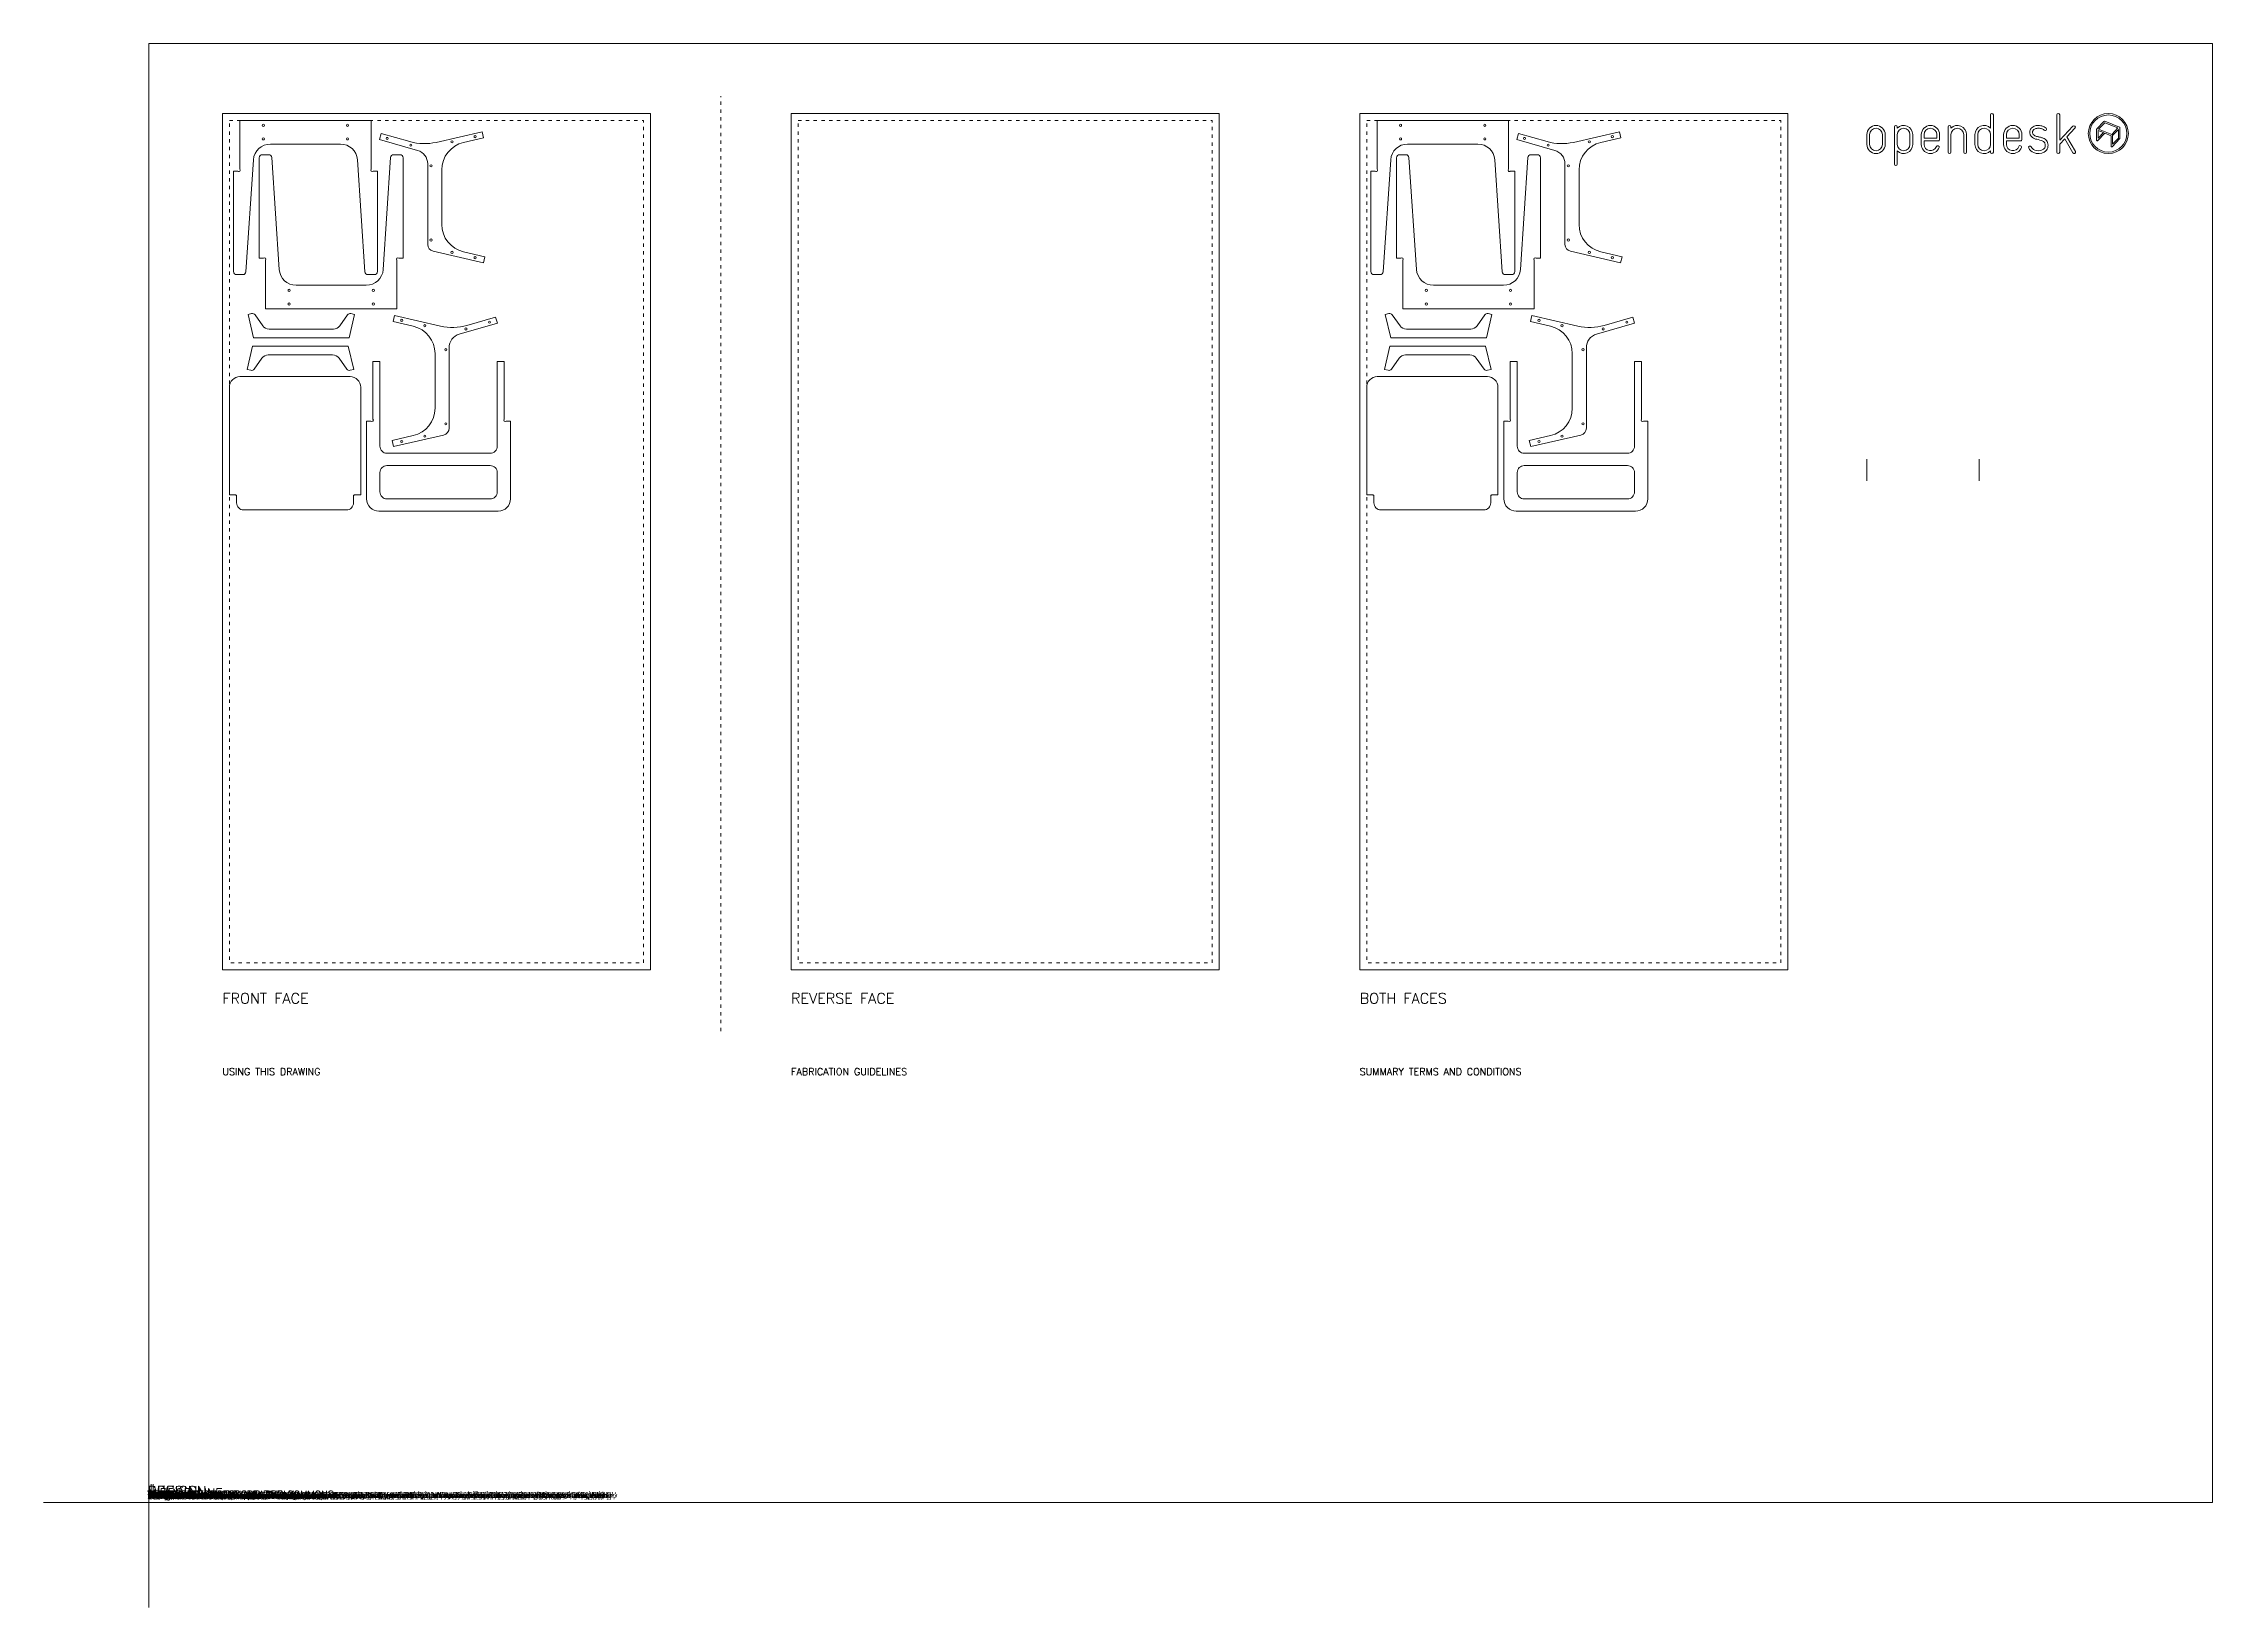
# Model space of a CAD drawing. Extents: x -297 to 5883, y -307 to 4151.
import ezdxf
from ezdxf.enums import TextEntityAlignment as Align

# ---------------------------------------------------------------- set-up
doc = ezdxf.new("R2010")
doc.units = 0
doc.linetypes.add('DGN_STYLE_5', pattern=[22.17944, 9.505474, -12.673965])
for name, color, linetype, lineweight, true_color in [('00-NOPRINT_TEXT', 7, 'CONTINUOUS', 5, 0xffffff), ('00_NOPRINT_TOLERANCE', 7, 'DGN_STYLE_5', 5, 0xffffff), ('BOARD_$TH-NOMINAL', 3, 'CONTINUOUS', 5, 0x00ff00), ('HOLE_6MM_DIAM_18MM_DEEP', 220, 'CONTINUOUS', 5, 0xff00bf), ('TOP_CUTOUT_18MM_INSIDE', 173, 'CONTINUOUS', 5, 0x5252a5), ('TOP_CUTOUT_18MM_OUTSIDE', 31, 'CONTINUOUS', 5, 0xffbf7f)]:
    doc.layers.add(name, color=color, linetype=linetype, lineweight=lineweight, true_color=true_color)
doc.styles.add('textstyle10', font='')
doc.styles.add('textstyle100', font='')
doc.styles.add('textstyle101', font='')
doc.styles.add('textstyle102', font='')
doc.styles.add('textstyle103', font='')
doc.styles.add('textstyle104', font='')
doc.styles.add('textstyle105', font='')
doc.styles.add('textstyle106', font='')
doc.styles.add('textstyle107', font='')
doc.styles.add('textstyle11', font='')
doc.styles.add('textstyle12', font='')
doc.styles.add('textstyle13', font='')
doc.styles.add('textstyle14', font='')
doc.styles.add('textstyle15', font='')
doc.styles.add('textstyle16', font='')
doc.styles.add('textstyle17', font='')
doc.styles.add('textstyle18', font='')
doc.styles.add('textstyle19', font='')
doc.styles.add('textstyle20', font='')
doc.styles.add('textstyle21', font='')
doc.styles.add('textstyle22', font='')
doc.styles.add('textstyle23', font='')
doc.styles.add('textstyle24', font='')
doc.styles.add('textstyle25', font='')
doc.styles.add('textstyle26', font='')
doc.styles.add('textstyle27', font='')
doc.styles.add('textstyle28', font='')
doc.styles.add('textstyle29', font='')
doc.styles.add('textstyle30', font='')
doc.styles.add('textstyle31', font='')
doc.styles.add('textstyle32', font='')
doc.styles.add('textstyle33', font='')
doc.styles.add('textstyle34', font='')
doc.styles.add('textstyle35', font='')
doc.styles.add('textstyle36', font='')
doc.styles.add('textstyle37', font='')
doc.styles.add('textstyle38', font='')
doc.styles.add('textstyle39', font='')
doc.styles.add('textstyle4', font='')
doc.styles.add('textstyle40', font='')
doc.styles.add('textstyle41', font='')
doc.styles.add('textstyle42', font='')
doc.styles.add('textstyle43', font='')
doc.styles.add('textstyle44', font='')
doc.styles.add('textstyle45', font='')
doc.styles.add('textstyle46', font='')
doc.styles.add('textstyle47', font='')
doc.styles.add('textstyle48', font='')
doc.styles.add('textstyle49', font='')
doc.styles.add('textstyle5', font='')
doc.styles.add('textstyle50', font='')
doc.styles.add('textstyle51', font='')
doc.styles.add('textstyle52', font='')
doc.styles.add('textstyle53', font='')
doc.styles.add('textstyle54', font='')
doc.styles.add('textstyle55', font='')
doc.styles.add('textstyle56', font='')
doc.styles.add('textstyle57', font='')
doc.styles.add('textstyle58', font='')
doc.styles.add('textstyle59', font='')
doc.styles.add('textstyle6', font='')
doc.styles.add('textstyle60', font='')
doc.styles.add('textstyle61', font='')
doc.styles.add('textstyle62', font='')
doc.styles.add('textstyle63', font='')
doc.styles.add('textstyle64', font='')
doc.styles.add('textstyle65', font='')
doc.styles.add('textstyle66', font='')
doc.styles.add('textstyle67', font='')
doc.styles.add('textstyle68', font='')
doc.styles.add('textstyle69', font='')
doc.styles.add('textstyle7', font='')
doc.styles.add('textstyle70', font='')
doc.styles.add('textstyle71', font='')
doc.styles.add('textstyle72', font='')
doc.styles.add('textstyle73', font='')
doc.styles.add('textstyle74', font='')
doc.styles.add('textstyle75', font='')
doc.styles.add('textstyle76', font='')
doc.styles.add('textstyle77', font='')
doc.styles.add('textstyle78', font='')
doc.styles.add('textstyle79', font='')
doc.styles.add('textstyle8', font='')
doc.styles.add('textstyle80', font='')
doc.styles.add('textstyle81', font='')
doc.styles.add('textstyle82', font='')
doc.styles.add('textstyle83', font='')
doc.styles.add('textstyle84', font='')
doc.styles.add('textstyle85', font='')
doc.styles.add('textstyle86', font='')
doc.styles.add('textstyle87', font='')
doc.styles.add('textstyle88', font='')
doc.styles.add('textstyle89', font='')
doc.styles.add('textstyle9', font='')
doc.styles.add('textstyle90', font='')
doc.styles.add('textstyle91', font='')
doc.styles.add('textstyle92', font='')
doc.styles.add('textstyle93', font='')
doc.styles.add('textstyle94', font='')
doc.styles.add('textstyle95', font='')
doc.styles.add('textstyle96', font='')
doc.styles.add('textstyle97', font='')
doc.styles.add('textstyle98', font='')
doc.styles.add('textstyle99', font='')
doc.styles.get('textstyle10').set_extended_font_data('isocp.shx')
doc.styles.get('textstyle100').set_extended_font_data('simplex.shx')
doc.styles.get('textstyle101').set_extended_font_data('simplex.shx')
doc.styles.get('textstyle102').set_extended_font_data('simplex.shx')
doc.styles.get('textstyle103').set_extended_font_data('simplex.shx')
doc.styles.get('textstyle104').set_extended_font_data('simplex.shx')
doc.styles.get('textstyle105').set_extended_font_data('simplex.shx')
doc.styles.get('textstyle106').set_extended_font_data('simplex.shx')
doc.styles.get('textstyle107').set_extended_font_data('simplex.shx')
doc.styles.get('textstyle11').set_extended_font_data('isocp.shx')
doc.styles.get('textstyle12').set_extended_font_data('isocp.shx')
doc.styles.get('textstyle13').set_extended_font_data('isocp.shx')
doc.styles.get('textstyle14').set_extended_font_data('isocp.shx')
doc.styles.get('textstyle15').set_extended_font_data('isocp.shx')
doc.styles.get('textstyle16').set_extended_font_data('isocp.shx')
doc.styles.get('textstyle17').set_extended_font_data('isocp.shx')
doc.styles.get('textstyle18').set_extended_font_data('isocp.shx')
doc.styles.get('textstyle19').set_extended_font_data('isocp.shx')
doc.styles.get('textstyle20').set_extended_font_data('isocp.shx')
doc.styles.get('textstyle21').set_extended_font_data('isocp.shx')
doc.styles.get('textstyle22').set_extended_font_data('isocp.shx')
doc.styles.get('textstyle23').set_extended_font_data('isocp.shx')
doc.styles.get('textstyle24').set_extended_font_data('isocp.shx')
doc.styles.get('textstyle25').set_extended_font_data('isocp.shx')
doc.styles.get('textstyle26').set_extended_font_data('isocp.shx')
doc.styles.get('textstyle27').set_extended_font_data('isocp.shx')
doc.styles.get('textstyle28').set_extended_font_data('isocp.shx')
doc.styles.get('textstyle29').set_extended_font_data('simplex.shx')
doc.styles.get('textstyle30').set_extended_font_data('isocp.shx')
doc.styles.get('textstyle31').set_extended_font_data('isocp.shx')
doc.styles.get('textstyle32').set_extended_font_data('isocp.shx')
doc.styles.get('textstyle33').set_extended_font_data('isocp.shx')
doc.styles.get('textstyle34').set_extended_font_data('isocp.shx')
doc.styles.get('textstyle35').set_extended_font_data('isocp.shx')
doc.styles.get('textstyle36').set_extended_font_data('isocp.shx')
doc.styles.get('textstyle37').set_extended_font_data('isocp.shx')
doc.styles.get('textstyle38').set_extended_font_data('isocp.shx')
doc.styles.get('textstyle39').set_extended_font_data('isocp.shx')
doc.styles.get('textstyle4').set_extended_font_data('simplex.shx')
doc.styles.get('textstyle40').set_extended_font_data('isocp.shx')
doc.styles.get('textstyle41').set_extended_font_data('isocp.shx')
doc.styles.get('textstyle42').set_extended_font_data('isocp.shx')
doc.styles.get('textstyle43').set_extended_font_data('isocp.shx')
doc.styles.get('textstyle44').set_extended_font_data('isocp.shx')
doc.styles.get('textstyle45').set_extended_font_data('isocp.shx')
doc.styles.get('textstyle46').set_extended_font_data('isocp.shx')
doc.styles.get('textstyle47').set_extended_font_data('isocp.shx')
doc.styles.get('textstyle48').set_extended_font_data('isocp.shx')
doc.styles.get('textstyle49').set_extended_font_data('isocp.shx')
doc.styles.get('textstyle5').set_extended_font_data('simplex.shx')
doc.styles.get('textstyle50').set_extended_font_data('isocp.shx')
doc.styles.get('textstyle51').set_extended_font_data('isocp.shx')
doc.styles.get('textstyle52').set_extended_font_data('isocp.shx')
doc.styles.get('textstyle53').set_extended_font_data('isocp.shx')
doc.styles.get('textstyle54').set_extended_font_data('isocp.shx')
doc.styles.get('textstyle55').set_extended_font_data('isocp.shx')
doc.styles.get('textstyle56').set_extended_font_data('isocp.shx')
doc.styles.get('textstyle57').set_extended_font_data('isocp.shx')
doc.styles.get('textstyle58').set_extended_font_data('isocp.shx')
doc.styles.get('textstyle59').set_extended_font_data('isocp.shx')
doc.styles.get('textstyle6').set_extended_font_data('simplex.shx')
doc.styles.get('textstyle60').set_extended_font_data('isocp.shx')
doc.styles.get('textstyle61').set_extended_font_data('isocp.shx')
doc.styles.get('textstyle62').set_extended_font_data('isocp.shx')
doc.styles.get('textstyle63').set_extended_font_data('isocp.shx')
doc.styles.get('textstyle64').set_extended_font_data('isocp.shx')
doc.styles.get('textstyle65').set_extended_font_data('isocp.shx')
doc.styles.get('textstyle66').set_extended_font_data('isocp.shx')
doc.styles.get('textstyle67').set_extended_font_data('isocp.shx')
doc.styles.get('textstyle68').set_extended_font_data('isocp.shx')
doc.styles.get('textstyle69').set_extended_font_data('isocp.shx')
doc.styles.get('textstyle7').set_extended_font_data('simplex.shx')
doc.styles.get('textstyle70').set_extended_font_data('isocp.shx')
doc.styles.get('textstyle71').set_extended_font_data('isocp.shx')
doc.styles.get('textstyle72').set_extended_font_data('isocp.shx')
doc.styles.get('textstyle73').set_extended_font_data('isocp.shx')
doc.styles.get('textstyle74').set_extended_font_data('isocp.shx')
doc.styles.get('textstyle75').set_extended_font_data('isocp.shx')
doc.styles.get('textstyle76').set_extended_font_data('isocp.shx')
doc.styles.get('textstyle77').set_extended_font_data('isocp.shx')
doc.styles.get('textstyle78').set_extended_font_data('isocp.shx')
doc.styles.get('textstyle79').set_extended_font_data('isocp.shx')
doc.styles.get('textstyle8').set_extended_font_data('simplex.shx')
doc.styles.get('textstyle80').set_extended_font_data('isocp.shx')
doc.styles.get('textstyle81').set_extended_font_data('simplex.shx')
doc.styles.get('textstyle82').set_extended_font_data('simplex.shx')
doc.styles.get('textstyle83').set_extended_font_data('simplex.shx')
doc.styles.get('textstyle84').set_extended_font_data('simplex.shx')
doc.styles.get('textstyle85').set_extended_font_data('simplex.shx')
doc.styles.get('textstyle86').set_extended_font_data('simplex.shx')
doc.styles.get('textstyle87').set_extended_font_data('simplex.shx')
doc.styles.get('textstyle88').set_extended_font_data('simplex.shx')
doc.styles.get('textstyle89').set_extended_font_data('simplex.shx')
doc.styles.get('textstyle9').set_extended_font_data('simplex.shx')
doc.styles.get('textstyle90').set_extended_font_data('simplex.shx')
doc.styles.get('textstyle91').set_extended_font_data('simplex.shx')
doc.styles.get('textstyle92').set_extended_font_data('simplex.shx')
doc.styles.get('textstyle93').set_extended_font_data('simplex.shx')
doc.styles.get('textstyle94').set_extended_font_data('simplex.shx')
doc.styles.get('textstyle95').set_extended_font_data('simplex.shx')
doc.styles.get('textstyle96').set_extended_font_data('simplex.shx')
doc.styles.get('textstyle97').set_extended_font_data('simplex.shx')
doc.styles.get('textstyle98').set_extended_font_data('simplex.shx')
doc.styles.get('textstyle99').set_extended_font_data('simplex.shx')

msp = doc.modelspace()

# ---------------------------------------------------------------- linework, layer by layer
at = {"layer": '00-NOPRINT_TEXT', "color": 7, "true_color": 0xffffff}
for p, q in [((4898, 2965.8), (4898, 2904)), ((5217.8, 2904), (5217.8, 2965.8))]:
    msp.add_line(p, q, dxfattribs=at)
at = {"layer": '00-NOPRINT_TEXT', "flags": 128}
msp.add_lwpolyline([(3, 4150.7), (5883, 4150.7), (5883, -7.3), (3, -7.3)], close=True, dxfattribs=at)
at = {"layer": '00-NOPRINT_TEXT'}
for points in [[(4898, 3890.7), (4898, 3862.9, 1), (4950.2, 3862.9), (4950.2, 3890.7, 1)], [(4942.3, 3890.7), (4942.3, 3862.9, -1), (4905.9, 3862.9), (4905.9, 3890.7, -1)], [(5028.6, 3890.7, 0.662711), (4984.3, 3909.5), (4984.3, 3912.9, 1), (4976.3, 3912.9), (4976.3, 3806.8, 1), (4984.3, 3806.8), (4984.3, 3844.1, 0.662711), (5028.6, 3862.9)], [(4984.3, 3890.7, -1), (5020.7, 3890.7), (5020.7, 3862.9, -1), (4984.3, 3862.9)], [(5105.3, 3890.7, 1), (5053, 3890.7), (5053, 3862.9, 0.839291), (5103.7, 3854, 1), (5096.2, 3856.7, -0.839291), (5060.9, 3862.9), (5060.9, 3872.9), (5101.3, 3872.9, 0.414214), (5105.3, 3876.9)], [(5097.3, 3880.8), (5060.9, 3880.8), (5060.9, 3890.7, -1), (5097.3, 3890.7)], [(5181.8, 3890.7, 0.662711), (5137.5, 3909.5), (5137.5, 3912.9, 1), (5129.6, 3912.9), (5129.6, 3840.7, 1), (5137.5, 3840.7), (5137.5, 3890.7, -1), (5173.9, 3890.7), (5173.9, 3840.7, 1), (5181.8, 3840.7)], [(5206, 3862.9, 0.662711), (5250.3, 3844.1), (5250.3, 3840.7, 1), (5258.3, 3840.7), (5258.3, 3946.8, 1), (5250.3, 3946.8), (5250.3, 3909.5, 0.662711), (5206, 3890.7)], [(5250.3, 3862.9, -1), (5213.9, 3862.9), (5213.9, 3890.7, -1), (5250.3, 3890.7)], [(5339.9, 3890.7, 1), (5287.6, 3890.7), (5287.6, 3862.9, 0.839291), (5338.3, 3854, 1), (5330.9, 3856.7, -0.839291), (5295.6, 3862.9), (5295.6, 3872.9), (5335.9, 3872.9, 0.414214), (5339.9, 3876.9)], [(5332, 3880.8), (5295.6, 3880.8), (5295.6, 3890.7, -1), (5332, 3890.7)], [(5403.1, 3913, 0.045707), (5398.6, 3915, 0.040194), (5393.8, 3916.2, 0.040556), (5386.5, 3916.8, 0.094973), (5374.6, 3914.5, 0.070872), (5368.8, 3911.2, 0.048346), (5366.1, 3908.6, 0.04488), (5364.1, 3905.9, 0.072273), (5362.4, 3901.3, 0.309308), (5369.9, 3882.1, 0.053458), (5375, 3879.4, 0.041245), (5382, 3877.3, -0.005863), (5390.4, 3875.3, -0.030773), (5397.7, 3873, -0.132607), (5403.8, 3868.6, -0.093408), (5405.4, 3865.6, -0.14847), (5405.5, 3855.4, -0.201639), (5399.5, 3847.9, -0.222831), (5376.2, 3846.7, -0.190617), (5366.3, 3856.1, 1), (5359, 3852.8, 0.190617), (5373.2, 3839.3, 0.222831), (5403.2, 3840.9, 0.201639), (5413.1, 3853.2, 0.14847), (5413, 3868, 0.093408), (5410, 3873.5, 0.132607), (5400.5, 3880.5, 0.030773), (5392.3, 3883, 0.005863), (5383.7, 3885, -0.041245), (5377.9, 3886.8, -0.053458), (5374.4, 3888.7, -0.305258), (5370.1, 3899.4, -0.07419), (5371, 3901.9, -0.042878), (5372.1, 3903.4, -0.048346), (5373.6, 3904.9, -0.070872), (5377.6, 3907.1, -0.094973), (5386.5, 3908.9, -0.040556), (5392.5, 3908.4, -0.040194), (5396.1, 3907.5, -0.045707), (5399.3, 3906.1, -0.062202), (5403.1, 3903.3, 1), (5408.5, 3909.1, 0.062202)], [(5462.1, 3878.8), (5485.1, 3838.8, 1), (5492, 3842.7), (5467.8, 3884.8), (5490.9, 3909.3, 1), (5485.1, 3914.8), (5447.3, 3874.7), (5447.3, 3946.8, 1), (5439.4, 3946.8), (5439.4, 3840.7, 1), (5447.3, 3840.7), (5447.3, 3863.1)], [(5618.1, 3878.6, 0.190898), (5618.6, 3880), (5618.6, 3910.4, 0.306072), (5617.3, 3912.3), (5575.8, 3929, 0.309065), (5573.5, 3928.5), (5553.1, 3906.8, 0.190898), (5552.5, 3905.4), (5552.5, 3875, 0.679405), (5556.1, 3873.6), (5575.8, 3894.6), (5594.1, 3887.3), (5594.1, 3858.3, 0.679405), (5597.6, 3856.8)]]:
    msp.add_lwpolyline(points, format="xyb", close=True, dxfattribs=at)
for points in [[(5556.6, 3902.3), (5556.6, 3880.2), (5571.7, 3896.3)], [(5595.6, 3891.1), (5613, 3909.6), (5575.6, 3924.7), (5558.2, 3906.2)], [(5598.2, 3863.5), (5614.5, 3880.8), (5614.5, 3905.2), (5598.2, 3887.8)]]:
    msp.add_lwpolyline(points, close=True, dxfattribs=at)
at = {"layer": '00-NOPRINT_TEXT', "flags": 128}
msp.add_lwpolyline([(3, -307.3), (3, -7.3), (-297, -7.3)], dxfattribs=at)
at = {"layer": '00-NOPRINT_TEXT'}
for radius in [57, 52.9]:
    msp.add_circle((5585.9, 3893.8), radius, dxfattribs=at)
at = {"layer": '00_NOPRINT_TOLERANCE'}
msp.add_line((1633, 1335.9), (1633, 4000.7), dxfattribs=at)
at = {"layer": '00_NOPRINT_TOLERANCE', "flags": 128}
for points in [[(213, 3950.7), (1433, 3950.7), (1433, 1510.7), (213, 1510.7)], [(233, 3930.7), (1413, 3930.7), (1413, 1530.7), (233, 1530.7)], [(1833, 3950.7), (3053, 3950.7), (3053, 1510.7), (1833, 1510.7)], [(1853, 3930.7), (3033, 3930.7), (3033, 1530.7), (1853, 1530.7)], [(3453, 3950.7), (4673, 3950.7), (4673, 1510.7), (3453, 1510.7)], [(3473, 3930.7), (4653, 3930.7), (4653, 1530.7), (3473, 1530.7)]]:
    msp.add_lwpolyline(points, close=True, dxfattribs=at)
at = {"layer": 'BOARD_$TH-NOMINAL', "flags": 128}
for points in [[(213, 3950.7), (1433, 3950.7), (1433, 1510.7), (213, 1510.7)], [(1833, 3950.7), (3053, 3950.7), (3053, 1510.7), (1833, 1510.7)], [(3453, 3950.7), (4673, 3950.7), (4673, 1510.7), (3453, 1510.7)]]:
    msp.add_lwpolyline(points, close=True, dxfattribs=at)
at = {"layer": 'HOLE_6MM_DIAM_18MM_DEEP'}
for centre in [(329.6, 3917.3), (569.6, 3917.3), (3569.6, 3917.3), (3809.6, 3917.3), (329.6, 3878.4), (569.6, 3878.4), (682.6, 3879.9), (749.9, 3860.5), (867.2, 3869.9), (932.8, 3885), (3569.6, 3878.4), (3809.6, 3878.4), (3922.6, 3879.9), (3989.9, 3860.5), (4107.2, 3869.9), (4172.8, 3885), (807.4, 3801.5), (4047.4, 3801.5), (807.4, 3590.3), (4047.4, 3590.3), (867.2, 3555.1), (932.8, 3540), (4107.2, 3555.1), (4172.8, 3540), (402.9, 3446.8), (402.9, 3407.9), (642.9, 3446.8), (642.9, 3407.9), (3642.9, 3446.8), (3642.9, 3407.9), (3882.9, 3446.8), (3882.9, 3407.9), (723.9, 3361.3), (789.5, 3346.2), (906.8, 3336.8), (974.1, 3356.1), (3963.9, 3361.3), (4029.5, 3346.2), (4146.8, 3336.8), (4214.1, 3356.1), (849.3, 3277.8), (4089.3, 3277.8), (789.5, 3031.4), (849.3, 3066.6), (4029.5, 3031.4), (4089.3, 3066.6), (723.9, 3016.3), (3963.9, 3016.3)]:
    msp.add_circle(centre, 3, dxfattribs=at)
at = {"layer": 'TOP_CUTOUT_18MM_INSIDE'}
for points in [[(661.9, 2927.6), (661.9, 2872.6, 0.414214), (681.9, 2852.6), (975.9, 2852.6, 0.414214), (995.9, 2872.6), (995.9, 2927.6, 0.414214), (975.9, 2947.6), (681.9, 2947.6, 0.414214)], [(3901.9, 2927.6), (3901.9, 2872.6, 0.414214), (3921.9, 2852.6), (4215.9, 2852.6, 0.414214), (4235.9, 2872.6), (4235.9, 2927.6, 0.414214), (4215.9, 2947.6), (3921.9, 2947.6, 0.414214)]]:
    msp.add_lwpolyline(points, format="xyb", close=True, dxfattribs=at)
at = {"layer": 'TOP_CUTOUT_18MM_OUTSIDE'}
for points in [[(244.6, 3500.7, 0.414214), (253.6, 3491.7), (271.2, 3491.7, 0.394837), (280.1, 3500.1), (301.4, 3818.7, -0.394837), (349.6, 3863.8), (449.6, 3863.8), (549.5, 3863.8, -0.394837), (597.8, 3818.7), (619, 3500.1, 0.394837), (628, 3491.7), (645.6, 3491.7, 0.414214), (654.6, 3500.7), (654.6, 3786.7), (642.2, 3786.7, -1), (636.6, 3792.3), (636.6, 3930.8), (262.6, 3930.8), (262.6, 3792.3, -1), (256.9, 3786.7), (244.6, 3786.7)], [(813.4, 3558.3, -0.349216), (797.9, 3577.8), (797.9, 3807.3, 0.334595), (769, 3845.7), (660.4, 3876.8), (665.4, 3894.1), (747.2, 3870.7, 0.127216), (822.2, 3868.7), (953.3, 3899), (957.3, 3881.4), (899.9, 3868.2, 0.349216), (837.9, 3790.2), (837.9, 3634.8, 0.349216), (899.9, 3556.8), (960.5, 3542.8), (956.5, 3525.3)], [(3484.6, 3500.7, 0.414214), (3493.6, 3491.7), (3511.2, 3491.7, 0.394837), (3520.1, 3500.1), (3541.4, 3818.7, -0.394837), (3589.6, 3863.8), (3689.6, 3863.8), (3789.5, 3863.8, -0.394837), (3837.8, 3818.7), (3859, 3500.1, 0.394837), (3868, 3491.7), (3885.6, 3491.7, 0.414214), (3894.6, 3500.7), (3894.6, 3786.7), (3882.2, 3786.7, -1), (3876.6, 3792.3), (3876.6, 3930.8), (3502.6, 3930.8), (3502.6, 3792.3, -1), (3496.9, 3786.7), (3484.6, 3786.7)], [(4053.4, 3558.3, -0.349216), (4037.9, 3577.8), (4037.9, 3807.3, 0.334595), (4009, 3845.7), (3900.4, 3876.8), (3905.4, 3894.1), (3987.2, 3870.7, 0.127216), (4062.2, 3868.7), (4193.3, 3899), (4197.3, 3881.4), (4139.9, 3868.2, 0.349216), (4077.9, 3790.2), (4077.9, 3634.8, 0.349216), (4139.9, 3556.8), (4200.5, 3542.8), (4196.5, 3525.3)], [(727.9, 3824.5, 0.414214), (718.9, 3833.5), (701.3, 3833.5, 0.394837), (692.3, 3825.1), (671.1, 3506.5, -0.394837), (622.8, 3461.4), (522.9, 3461.4), (422.9, 3461.4, -0.394837), (374.7, 3506.5), (353.4, 3825.1, 0.394837), (344.5, 3833.5), (326.9, 3833.5, 0.414214), (317.9, 3824.5), (317.9, 3538.5), (330.2, 3538.5, -1), (335.9, 3532.9), (335.9, 3394.4), (709.9, 3394.4), (709.9, 3532.9, -1), (715.5, 3538.5), (727.9, 3538.5)], [(3967.9, 3824.5, 0.414214), (3958.9, 3833.5), (3941.3, 3833.5, 0.394837), (3932.3, 3825.1), (3911.1, 3506.5, -0.394837), (3862.8, 3461.4), (3762.9, 3461.4), (3662.9, 3461.4, -0.394837), (3614.7, 3506.5), (3593.4, 3825.1, 0.394837), (3584.5, 3833.5), (3566.9, 3833.5, 0.414214), (3557.9, 3824.5), (3557.9, 3538.5), (3570.2, 3538.5, -1), (3575.9, 3532.9), (3575.9, 3394.4), (3949.9, 3394.4), (3949.9, 3532.9, -1), (3955.5, 3538.5), (3967.9, 3538.5)], [(286, 3378.2), (301.4, 3311.3), (574, 3311.3), (589.5, 3378.2), (579.3, 3380.6, 0.304389), (569.5, 3376.8), (547.5, 3345.7, -0.243398), (529.4, 3336.3), (437.7, 3336.3), (346.1, 3336.3, -0.243398), (327.9, 3345.7), (305.9, 3376.8, 0.304389), (296.1, 3380.6)], [(843.3, 3034.6, 0.349216), (858.8, 3054.1), (858.8, 3283.5, -0.334595), (887.8, 3322), (996.3, 3353.1), (991.4, 3370.4), (909.6, 3347, -0.127216), (834.5, 3345), (703.4, 3375.3), (699.4, 3357.7), (756.8, 3344.5, -0.349216), (818.8, 3266.5), (818.8, 3111, -0.349216), (756.8, 3033.1), (696.2, 3019.1), (700.2, 3001.6)], [(3526, 3378.2), (3541.4, 3311.3), (3814, 3311.3), (3829.5, 3378.2), (3819.3, 3380.6, 0.304389), (3809.5, 3376.8), (3787.5, 3345.7, -0.243398), (3769.4, 3336.3), (3677.7, 3336.3), (3586.1, 3336.3, -0.243398), (3567.9, 3345.7), (3545.9, 3376.8, 0.304389), (3536.1, 3380.6)], [(4083.3, 3034.6, 0.349216), (4098.8, 3054.1), (4098.8, 3283.5, -0.334595), (4127.8, 3322), (4236.3, 3353.1), (4231.4, 3370.4), (4149.6, 3347, -0.127216), (4074.5, 3345), (3943.4, 3375.3), (3939.4, 3357.7), (3996.8, 3344.5, -0.349216), (4058.8, 3266.5), (4058.8, 3111, -0.349216), (3996.8, 3033.1), (3936.2, 3019.1), (3940.2, 3001.6)], [(587.2, 3221.3), (571.7, 3288.2), (299.1, 3288.2), (283.7, 3221.3), (293.8, 3219, 0.304389), (303.6, 3222.7), (325.6, 3253.8, -0.243398), (343.8, 3263.2), (435.4, 3263.2), (527.1, 3263.2, -0.243398), (545.2, 3253.8), (567.2, 3222.7, 0.304389), (577, 3219)], [(3827.2, 3221.3), (3811.7, 3288.2), (3539.1, 3288.2), (3523.7, 3221.3), (3533.8, 3219, 0.304389), (3543.6, 3222.7), (3565.6, 3253.8, -0.243398), (3583.8, 3263.2), (3675.4, 3263.2), (3767.1, 3263.2, -0.243398), (3785.2, 3253.8), (3807.2, 3222.7, 0.304389), (3817, 3219)], [(641.9, 3243.8), (661.9, 3243.8), (661.9, 3002.6, 0.414214), (681.9, 2982.6), (975.9, 2982.6, 0.414214), (995.9, 3002.6), (995.9, 3243.8), (1015.9, 3243.8), (1015.9, 3079.9, 1), (1021.5, 3074.3), (1033.9, 3074.3), (1033.9, 2852.6, -0.414214), (998.9, 2817.6), (658.9, 2817.6, -0.414214), (623.9, 2852.6), (623.9, 3074.3), (636.2, 3074.3, 1), (641.9, 3079.9)], [(3881.9, 3243.8), (3901.9, 3243.8), (3901.9, 3002.6, 0.414214), (3921.9, 2982.6), (4215.9, 2982.6, 0.414214), (4235.9, 3002.6), (4235.9, 3243.8), (4255.9, 3243.8), (4255.9, 3079.9, 1), (4261.5, 3074.3), (4273.9, 3074.3), (4273.9, 2852.6, -0.414214), (4238.9, 2817.6), (3898.9, 2817.6, -0.414214), (3863.9, 2852.6), (3863.9, 3074.3), (3876.2, 3074.3, 1), (3881.9, 3079.9)], [(589.5, 2863.8), (607, 2863.8), (607, 3171, 0.414214), (577, 3201), (263, 3201, 0.414214), (233, 3171), (233, 2863.8), (250.5, 2863.8, -0.414214), (253.5, 2860.8), (253.5, 2841, 0.414214), (273.5, 2821), (566.5, 2821, 0.414214), (586.5, 2841), (586.5, 2860.8, -0.414214)], [(3829.5, 2863.8), (3847, 2863.8), (3847, 3171, 0.414214), (3817, 3201), (3503, 3201, 0.414214), (3473, 3171), (3473, 2863.8), (3490.5, 2863.8, -0.414214), (3493.5, 2860.8), (3493.5, 2841, 0.414214), (3513.5, 2821), (3806.5, 2821, 0.414214), (3826.5, 2841), (3826.5, 2860.8, -0.414214)]]:
    msp.add_lwpolyline(points, format="xyb", close=True, dxfattribs=at)

# ---------------------------------------------------------------- texts
at = {"layer": '00-NOPRINT_TEXT', "color": 7, "true_color": 0xffffff}
for s, height, style, p in [('FRONT FACE', 30, 'textstyle7', (213, 1444.1)), ('REVERSE FACE', 30, 'textstyle6', (1833, 1444.1)), ('BOTH FACES', 30, 'textstyle5', (3453, 1444.1)), ('USING THIS DRAWING', 20, 'textstyle9', (213, 1230.2)), ('FABRICATION GUIDELINES', 20, 'textstyle8', (1833, 1230.2)), ('SUMMARY TERMS AND CONDITIONS', 20, 'textstyle4', (3453, 1230.2))]:
    msp.add_text(s, height=height, rotation=360, dxfattribs=dict(at, style=style)).set_placement(p, align=Align.TOP_LEFT)
for s, style in [('14mm from the top surface of the material.*', 'textstyle66'), ('the end user (maker) to check file contents prior to fabrication, and ensure suitable due diligence and reasonable skill', 'textstyle12'), ('thickness (+/- 1%%%). Please refer to the test sheet guidelines for more information.', 'textstyle41'), ('the type and depth of cut required. All such cut depths are assumed to be measured from the top (maximum z-index)', 'textstyle64'), ('the surface of the material, however these will not always be available and such details are left to the discretion and', 'textstyle36'), ('the discretion of the user based on their time and machine.', 'textstyle56'), ('tabs, and slots prior to cutting.', 'textstyle62'), ('to ensure that all vectors are visible and all polylines are closed where necessary. A pdf version of the drawing is', 'textstyle68'), ("- Every CNC-machine is slightly different, you should follow your machine manufacturer's guidelines for best practice,", 'textstyle33'), ("All OpenDesk drawings are drawn in 'Top' projection, and all vectors are arranged into suitably named layers describing", 'textstyle63'), ("surface of the material. For example the layer 'POCKET_14MM_INSIDE' describes a pocketting inside-line cut of depth", 'textstyle65'), ("All OpenDesk drawings are provided in dxf format. After importing into your CNC-machine's CAM software you will need", 'textstyle67'), ("*      Such a pocketed may be accompanied by a corresponding second line in, for example, 'POCKET_14MM_OUTSIDE',", 'textstyle79'), ('as 60mm diameter circles at opposite corners of the sheet). For more information consult the guidance on', 'textstyle48'), ('This file represents the latest version of an open source product, designed to be CNC-milled from standard sheet', 'textstyle10'), ('and care in fabrication and assembly.', 'textstyle13'), ('All OpenDesk designs are open source and provided as is. OpenDesk cannot accept any liability for any error or', 'textstyle14'), ('- You expressly agree to hold harmless all OpenDesk designers or employees for any property damage, personal injury,', 'textstyle18'), ('subsequent physical products fabricated from the information contained herein.', 'textstyle20'), ('- You agree that the information provided in this file is to be used at your own risk, without any guarantee of quality', 'textstyle21'), ('- You agree to indemnify OpenDesk, its designers and employees against any damages, losses, obligations, liabilities,', 'textstyle23'), ('We hope you enjoy your OpenDesk product! Please feel free to notify us of any errors or omissions, share back any', 'textstyle26'), ('Welcome to the industrial revolution and thanks for trailblazing!', 'textstyle28'), ('and consult your supplier for suitable drill bits and other recommendations. In our experience the best quality finish is', 'textstyle34'), ('achieved using a suitable vacuum bed to prevent material slippage, and a compression cutter to prevent splintering of', 'textstyle35'), ('- It is strongly recommended that you perform some test cuts using the appropriate material prior to fabrication, to', 'textstyle38'), ('standard OpenDesk joints of different types in three varying degrees of tolerance to account for variations in material', 'textstyle40'), ('- It is highly recommended that you accurately measure the thickness of sheet you are using prior to fabrication, for', 'textstyle42'), ('- When performing double-side cuts it is important to locate the flipped sheet exactly, to ensure cuts to both faces', 'textstyle45'), ('align correctly. This can be achieved using a suitable jig or locating pucks/noggins according to your machine bed.', 'textstyle46'), ('www.opendesk.cc.', 'textstyle49'), ('- Inside cuts may produce offcut pieces that can vibrate out of place and interfere with cutting. It is recommended to', 'textstyle50'), ('secure such pieces to the bed prior to cutting for removal afterwards.', 'textstyle51'), ('- Where designs include chamfering and pocketing it is strongly advisable to start with these cuts prior to full-depth', 'textstyle52'), ('- Each OpenDesk part can be cut using single of multi-pass cutting. Slower speeds and multiple passes will tend to', 'textstyle54'), ('A minimum of 15mm tolerance is left between parts on OpenDesk sheets when nested. This should be sufficient for most', 'textstyle77'), ("cuts', 'pocketing', or 'chamfering'. Some OpenDesk products require double-side cutting (ie cutting to both front and", 'textstyle73'), ("reverse faces of a single sheet). As a result each sheet is drawn in 'Front Face', 'Reverse Face', and 'Both Faces'", 'textstyle74'), ('discretion of the end user (maker). If you are working with variations on these you may need to reposition and nest', 'textstyle60'), ('materials. Whilst OpenDesk make every effort to provide fully prototyped and tested designs, it is the responsiblity of', 'textstyle11'), ('ommission in the information contained herein. OpenDesk accepts no design liability, and provides no guarantee of', 'textstyle15'), ('quality or warranty of fitness for purpose on any open product in the OpenDesk library.', 'textstyle16'), ('death, fudiciary loss, or any other loss or damage arising out of the use of this digital file and its contents, or', 'textstyle19'), ('or warranty expressly made.', 'textstyle22'), ('costs and expenses arising from the use of OpenDesk designs or any derivative designs permitted under the associated', 'textstyle24'), ('research and learning and are by no means comprehensive. Please let us know if you have any recommendations for', 'textstyle31'), ('experience of the fabricator.', 'textstyle37'), ('calibrate for suitable tolerance and bit size. A test sheet is included in this file. The test file includes some of the', 'textstyle39'), ('example using calipers at several points along the sheet. For best results ensure your sheet is adequately flat and', 'textstyle43'), ('cut-outs in order to avoid any slippage and misalignment in the material.', 'textstyle53'), ('delete their elements before setting up your CAM software.', 'textstyle71'), ('describing the limits of the associated pocket.', 'textstyle80'), ("Layers with names beginning '00_NOPRINT' should not be milled. For convenience you can turn these layers off or", 'textstyle70'), ("Most OpenDesk products require some combination of 'inside cuts', and 'outside cuts', and in some instances 'on-line", 'textstyle72'), ('feedback or developments on this design, or ask a question by emailing us on hello@opendesk.cc.', 'textstyle27'), ('OpenDesk drawings requiring double-side cutting include at least two no. indicative locations for locator pucks (shown', 'textstyle47'), ('By using this file you agree to the following:', 'textstyle17'), ('license of use.', 'textstyle25'), ('Before starting to cut your product please take account of the following guidelines. These reflect our personal', 'textstyle30'), ('improved standards, and/or cutting methods:', 'textstyle32'), ('free of any warping, knots, or imperfections.', 'textstyle44'), ('produce higher quality cuts and reduce the need for sanding and finishing at the expense of cutting time. This is left to', 'textstyle55'), ('OpenDesk products are designed to be CNC-milled from standard sheet materials such as plywood. This file as provided', 'textstyle57'), ('is mastered for use with the recommended sheet material specification, sheet sizes and thicknesses, and bit sizes', 'textstyle58'), ('provided, however the exact materials being used, tolerances, drill bits, and other local considerations are at the', 'textstyle59'), ('parts within your own sheet frames accordingly, and take account of any changes in tolerance particularly on joints,', 'textstyle61'), ('provided with each download for reference.', 'textstyle69'), ('layouts, with corresponding layers and vectors in each for you to choose your preferred setup according to your', 'textstyle75'), ('CNC-software and machine.', 'textstyle76'), ('bit diameters.', 'textstyle78')]:
    msp.add_text(s, height=17, rotation=360, dxfattribs=dict(at, style=style)).set_placement((0, 0), align=Align.BOTTOM_LEFT)
at = {"layer": '00-NOPRINT_TEXT'}
for s, height, style in [('Version:', 20, 'textstyle92'), ('TERMS AND CONDITIONS APPLY:', 20, 'textstyle89'), ('$DESIGNER-LIST', 13, 'textstyle82'), ('$BIT-SIZE', 13, 'textstyle105'), ('$TH-NOMINAL', 13, 'textstyle106'), ('Saving this file serves as acceptance of the Opendesk terms of use ', 13, 'textstyle90'), ('2440mm x 1220mm', 13, 'textstyle107'), ('Recommended drill bit (unless otherwise noted):', 13, 'textstyle84'), ('Recommended sheet size (unless otherwise noted):', 13, 'textstyle85'), ('Recommended sheet thickness (unless otherwise noted):', 13, 'textstyle86'), ('For full license terms visit: www.opendesk.cc/license', 13, 'textstyle88'), ('$LIC', 20, 'textstyle98'), ('$VER', 20, 'textstyle99'), ('$PUB-DATE', 20, 'textstyle100'), ('$SHEET-NO', 20, 'textstyle101'), ('$DATE', 20, 'textstyle102'), ('$RANGE', 20, 'textstyle104'), ('Sheet:', 20, 'textstyle95'), ('License:', 20, 'textstyle91'), ('Published:', 20, 'textstyle93'), ('DESIGNERS:', 20, 'textstyle81'), ('DESIGNED FOR CNC-MILLING:', 20, 'textstyle83'), ('PUBLISHED UNDER CREATIVE COMMONS:', 20, 'textstyle87'), ('Date:', 20, 'textstyle96'), ('Range:', 20, 'textstyle103'), ('$DESIGN', 30, 'textstyle97'), ('MIRROR LINE', 25, 'textstyle29'), ('DESIGN:', 30, 'textstyle94')]:
    msp.add_text(s, height=height, dxfattribs=dict(at, style=style)).set_placement((0, 0), align=Align.BOTTOM_LEFT)

doc.saveas('drawing.dxf')
